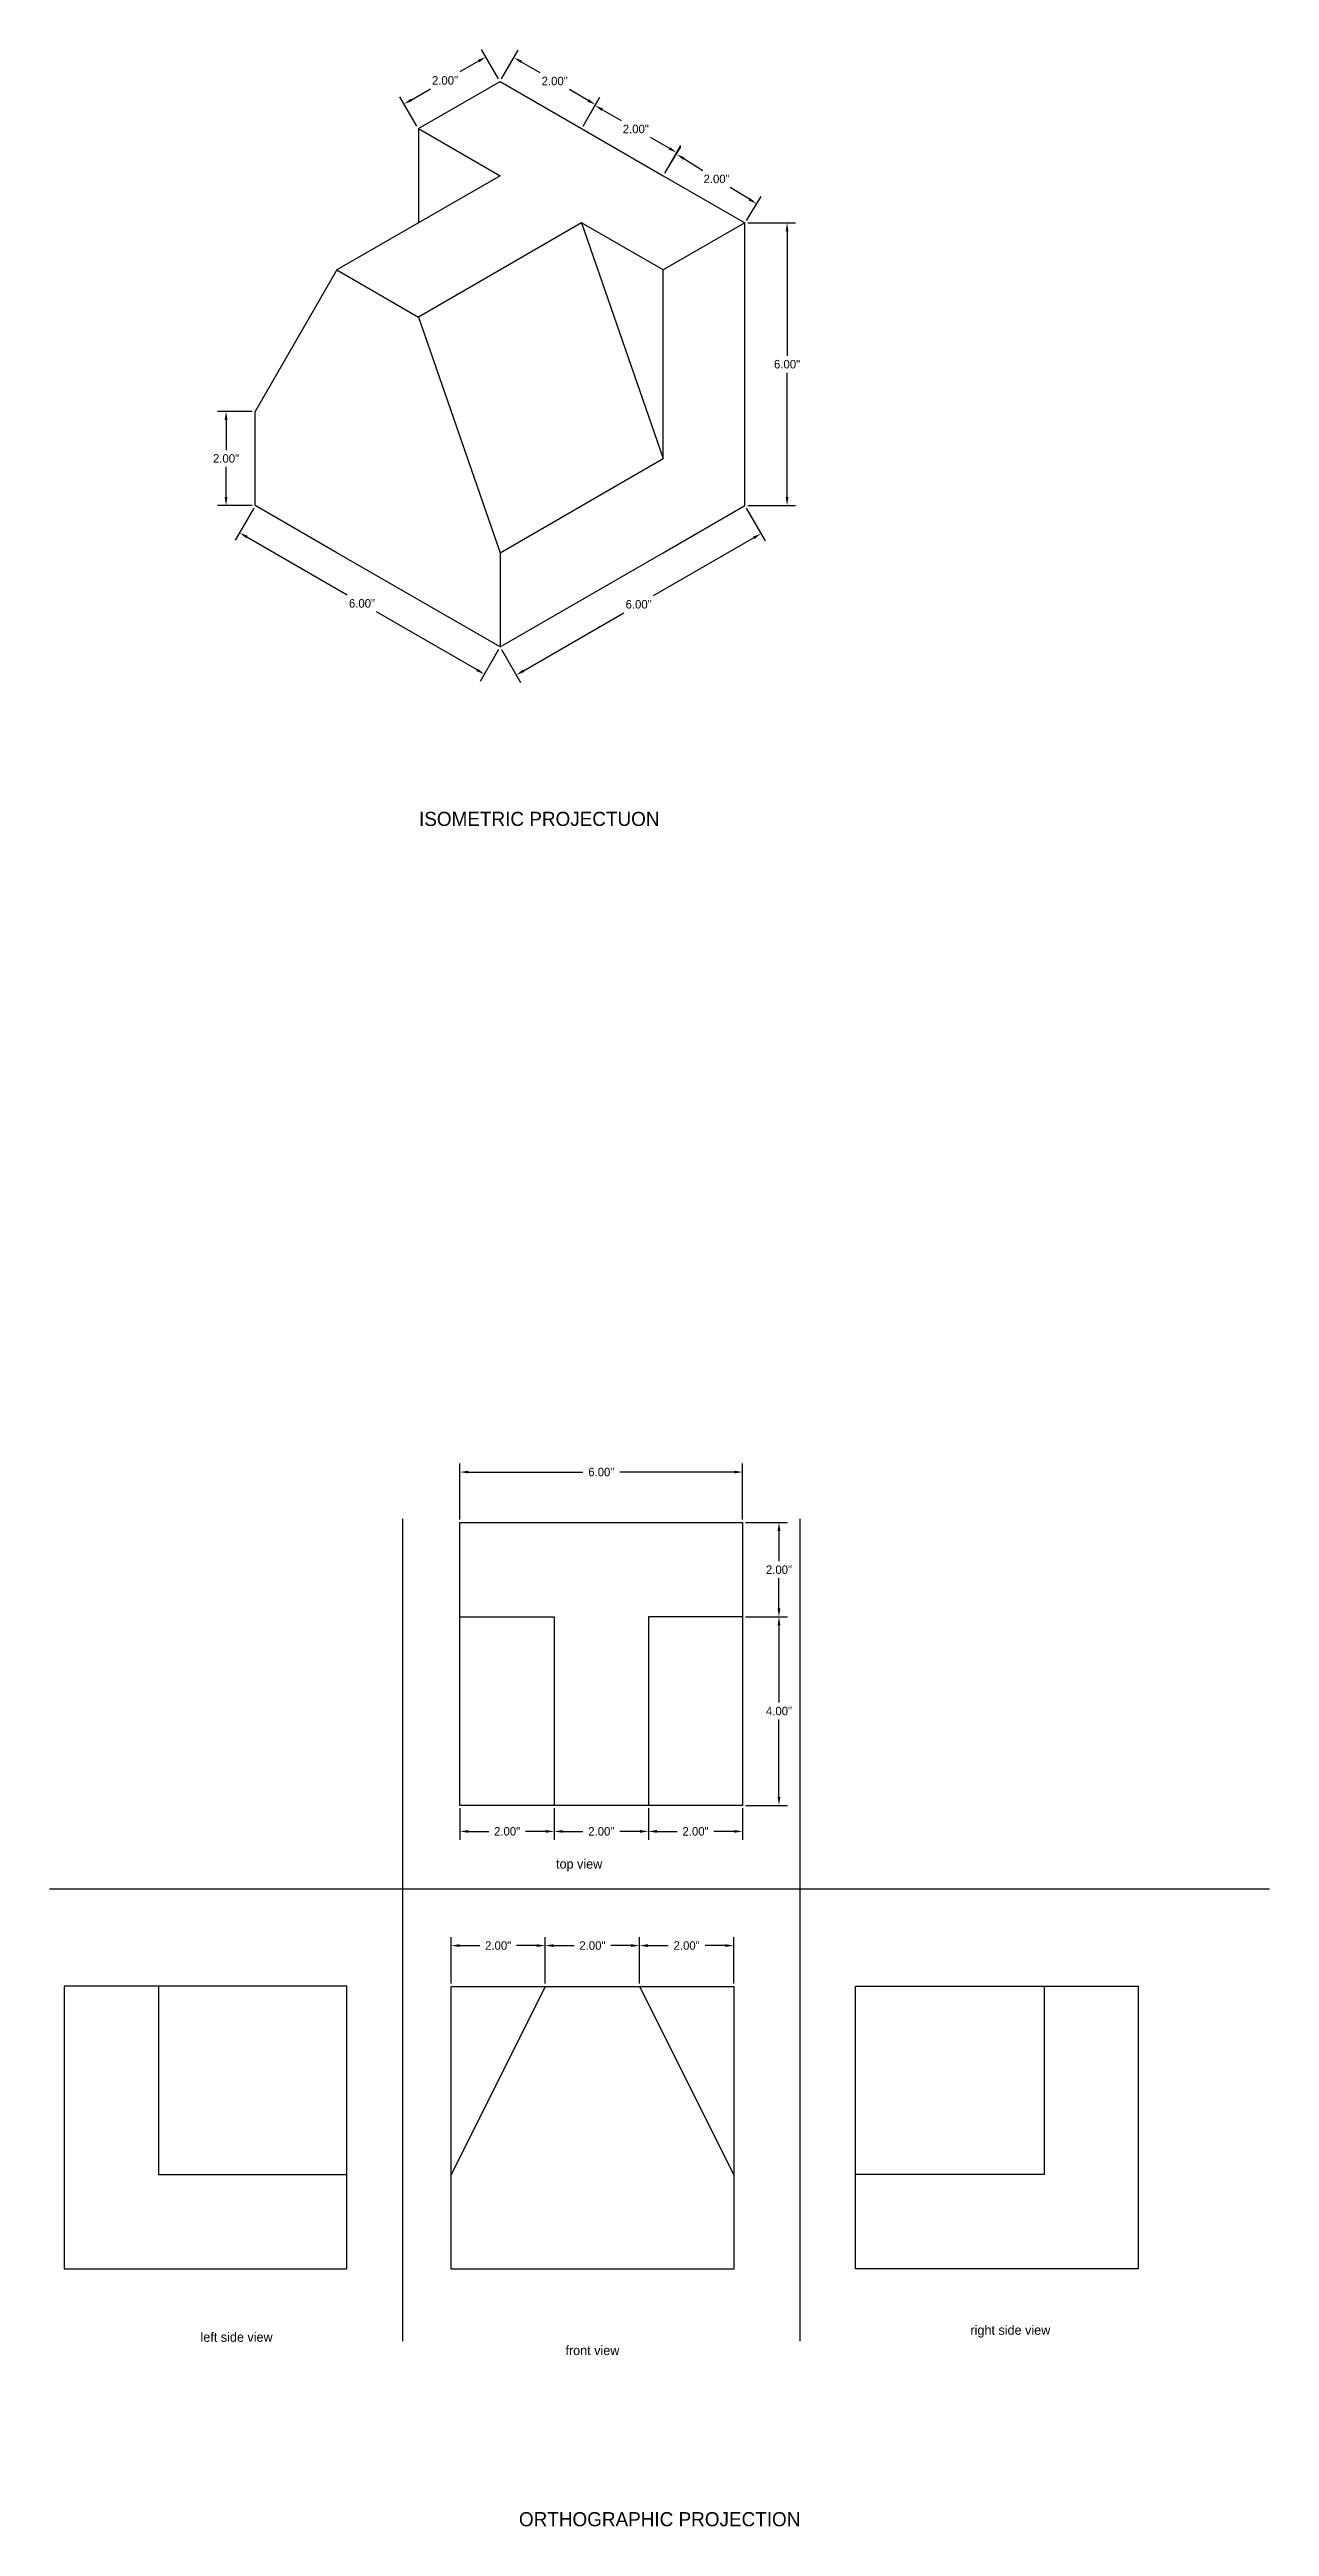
# Model space of a CAD drawing. Header units: inches. Extents: x -99 to 156, y 6 to 64.
# Drawn here: x 34 to 59.9, y 9.7 to 62.3 of the extents above; entities that cross this region are included whole.
import ezdxf

# ---------------------------------------------------------------- set-up
doc = ezdxf.new("R2010")
doc.units = ezdxf.units.IN
doc.header["$MEASUREMENT"] = 0
doc.linetypes.add('DASHED', pattern=[0.75, 0.5, -0.25])
doc.dimstyles.get("Standard").update_dxf_attribs({"dimtxt": 0.18, "dimasz": 0.18, "dimexe": 0.18, "dimexo": 0.0625, "dimgap": 0.09, "dimtad": 0, "dimtih": 1, "dimtoh": 1, "dimzin": 0, "dimdsep": 46, "dimlunit": 3, "dimtxsty": 'Standard', "dimcen": 0.09, "dimadec": 0, "dimazin": 0, "dimtfac": 1, "dimtofl": 0, "dimtmove": 0, "dimatfit": 3, "dimfxl": 1, "dimtolj": 1, "dimtzin": 0, "dimarcsym": 0})

msp = doc.modelspace()

# ---------------------------------------------------------------- texts
at = {"insert": (41.868, 46.11), "char_height": 0.3, "width": 5.985, "attachment_point": 1}
msp.add_mtext('ISOMETRIC PROJECTUON', dxfattribs=at)
at = {"linetype": 'Continuous', "lineweight": 100, "char_height": 0.2, "attachment_point": 1}
for s, insert, width in [('top view', (44.776, 23.883), 4.99177), ('left side view', (37.23, 13.842), 7.10845)]:
    msp.add_mtext(s, dxfattribs=dict(at, insert=insert, width=width))
at = {"linetype": 'DASHED', "lineweight": 100, "attachment_point": 1}
for s, insert, char_height, width in [('right side view', (53.572, 13.991), 0.2, 4.10423), ('front view', (44.976, 13.56), 0.2, 3.80361), ('ORTHOGRAPHIC PROJECTION', (43.989, 10.027), 0.3, 23.31416)]:
    msp.add_mtext(s, dxfattribs=dict(at, insert=insert, char_height=char_height, width=width))

# ---------------------------------------------------------------- blocks, each defined once
blk = doc.blocks.new('*D102')
at = {"color": 0, "lineweight": -2}
for p, q in [((38.328, 54.608), (37.592, 54.608)), ((37.772, 54.428), (37.772, 53.788)), ((37.772, 52.788), (37.772, 53.428)), ((38.328, 52.608), (37.592, 52.608))]:
    blk.add_line(p, q, dxfattribs=at)
at = {"color": 0}
for points in [[(37.742, 54.428), (37.802, 54.428), (37.772, 54.608)], [(37.742, 52.788), (37.802, 52.788), (37.772, 52.608)]]:
    blk.add_solid(points, dxfattribs=at)
at = {"layer": 'Defpoints', "color": 0}
for p in [(38.391, 54.608), (37.772, 52.608), (38.391, 52.608)]:
    blk.add_point(p, dxfattribs=at)
at = {"color": 0, "insert": (37.772, 53.608), "char_height": 0.18, "attachment_point": 5}
blk.add_mtext('\\A1;2.00"', dxfattribs=at)
blk = doc.blocks.new('*D103')
at = {"color": 0, "lineweight": -2}
for p, q in [((38.36, 52.554), (37.969, 51.876)), ((38.214, 51.942), (40.345, 50.712)), ((43.099, 49.122), (40.968, 50.352)), ((43.556, 49.554), (43.165, 48.876))]:
    blk.add_line(p, q, dxfattribs=at)
at = {"color": 0}
for points in [[(38.229, 51.968), (38.199, 51.916), (38.059, 52.032)], [(43.114, 49.148), (43.084, 49.096), (43.255, 49.032)]]:
    blk.add_solid(points, dxfattribs=at)
at = {"layer": 'Defpoints', "color": 0}
for p in [(38.391, 52.608), (43.587, 49.608), (43.255, 49.032)]:
    blk.add_point(p, dxfattribs=at)
at = {"color": 0, "insert": (40.657, 50.532), "char_height": 0.18, "attachment_point": 5}
blk.add_mtext('\\A1;6.00"', dxfattribs=at)
blk = doc.blocks.new('*D104')
at = {"color": 0, "lineweight": -2}
for p, q in [((48.815, 52.554), (49.217, 51.857)), ((48.971, 51.923), (46.84, 50.693)), ((44.087, 49.103), (46.217, 50.333)), ((43.618, 49.554), (44.021, 48.857))]:
    blk.add_line(p, q, dxfattribs=at)
at = {"color": 0}
for points in [[(48.956, 51.949), (48.986, 51.897), (49.127, 52.013)], [(44.072, 49.129), (44.102, 49.077), (43.931, 49.013)]]:
    blk.add_solid(points, dxfattribs=at)
at = {"layer": 'Defpoints', "color": 0}
for p in [(48.783, 52.608), (49.127, 52.013), (43.587, 49.608)]:
    blk.add_point(p, dxfattribs=at)
at = {"color": 0, "insert": (46.529, 50.513), "char_height": 0.18, "attachment_point": 5}
blk.add_mtext('\\A1;6.00"', dxfattribs=at)
blk = doc.blocks.new('*D105')
at = {"color": 0, "lineweight": -2}
for p, q in [((48.846, 58.608), (49.86, 58.608)), ((49.68, 58.428), (49.68, 55.788)), ((49.68, 52.788), (49.68, 55.428)), ((48.846, 52.608), (49.86, 52.608))]:
    blk.add_line(p, q, dxfattribs=at)
at = {"color": 0}
for points in [[(49.65, 58.428), (49.71, 58.428), (49.68, 58.608)], [(49.65, 52.788), (49.71, 52.788), (49.68, 52.608)]]:
    blk.add_solid(points, dxfattribs=at)
at = {"layer": 'Defpoints', "color": 0}
for p in [(48.783, 58.608), (48.783, 52.608), (49.68, 52.608)]:
    blk.add_point(p, dxfattribs=at)
at = {"color": 0, "insert": (49.68, 55.608), "char_height": 0.18, "attachment_point": 5}
blk.add_mtext('\\A1;6.00"', dxfattribs=at)
blk = doc.blocks.new('*D106')
at = {"color": 0, "lineweight": -2}
for p, q in [((43.13, 62.04), (42.731, 61.81)), ((43.556, 61.662), (43.195, 62.286)), ((41.824, 60.662), (41.463, 61.286)), ((41.709, 61.22), (42.108, 61.45))]:
    blk.add_line(p, q, dxfattribs=at)
at = {"color": 0}
for points in [[(43.115, 62.066), (43.145, 62.014), (43.285, 62.13)], [(41.694, 61.246), (41.724, 61.194), (41.553, 61.13)]]:
    blk.add_solid(points, dxfattribs=at)
at = {"layer": 'Defpoints', "color": 0}
for p in [(43.285, 62.13), (43.587, 61.608), (41.855, 60.608)]:
    blk.add_point(p, dxfattribs=at)
at = {"color": 0, "insert": (42.419, 61.63), "char_height": 0.18, "attachment_point": 5}
blk.add_mtext('\\A1;2.00"', dxfattribs=at)
blk = doc.blocks.new('*D107')
at = {"color": 0, "lineweight": -2}
for p, q in [((43.618, 61.662), (43.971, 62.273)), ((44.037, 62.027), (44.435, 61.797)), ((45.457, 61.207), (45.059, 61.437)), ((45.35, 60.662), (45.703, 61.273))]:
    blk.add_line(p, q, dxfattribs=at)
at = {"color": 0}
for points in [[(44.052, 62.053), (44.022, 62.001), (43.881, 62.117)], [(45.472, 61.233), (45.442, 61.181), (45.613, 61.117)]]:
    blk.add_solid(points, dxfattribs=at)
at = {"layer": 'Defpoints', "color": 0}
for p in [(43.587, 61.608), (45.613, 61.117), (45.319, 60.608)]:
    blk.add_point(p, dxfattribs=at)
at = {"color": 0, "insert": (44.747, 61.617), "char_height": 0.18, "attachment_point": 5}
blk.add_mtext('\\A1;2.00"', dxfattribs=at)
blk = doc.blocks.new('*D108')
at = {"color": 0, "lineweight": -2}
for p, q in [((45.35, 60.662), (45.693, 61.256)), ((45.759, 61.01), (46.158, 60.78)), ((47.179, 60.19), (46.781, 60.42)), ((47.082, 59.662), (47.425, 60.256))]:
    blk.add_line(p, q, dxfattribs=at)
at = {"color": 0}
for points in [[(45.774, 61.036), (45.744, 60.984), (45.603, 61.1)], [(47.194, 60.216), (47.164, 60.164), (47.335, 60.1)]]:
    blk.add_solid(points, dxfattribs=at)
at = {"layer": 'Defpoints', "color": 0}
for p in [(45.319, 60.608), (47.335, 60.1), (47.051, 59.608)]:
    blk.add_point(p, dxfattribs=at)
at = {"color": 0, "insert": (46.469, 60.6), "char_height": 0.18, "attachment_point": 5}
blk.add_mtext('\\A1;2.00"', dxfattribs=at)
blk = doc.blocks.new('*D109')
at = {"color": 0, "lineweight": -2}
for p, q in [((47.115, 59.715), (47.428, 60.22)), ((47.487, 59.972), (47.894, 59.72)), ((48.881, 59.108), (48.474, 59.36)), ((48.816, 58.661), (49.129, 59.166))]:
    blk.add_line(p, q, dxfattribs=at)
at = {"color": 0}
for points in [[(47.502, 59.998), (47.471, 59.947), (47.334, 60.067)], [(48.897, 59.133), (48.866, 59.082), (49.034, 59.013)]]:
    blk.add_solid(points, dxfattribs=at)
at = {"layer": 'Defpoints', "color": 0}
for p in [(47.082, 59.662), (49.034, 59.013), (48.783, 58.608)]:
    blk.add_point(p, dxfattribs=at)
at = {"color": 0, "insert": (48.184, 59.54), "char_height": 0.18, "attachment_point": 5}
blk.add_mtext('\\A1;2.00"', dxfattribs=at)
blk = doc.blocks.new('*D291')
at = {"color": 0, "lineweight": -2}
for p, q in [((42.737, 31.089), (42.737, 32.279)), ((42.917, 32.099), (45.347, 32.099)), ((48.557, 32.099), (46.127, 32.099)), ((48.737, 31.089), (48.737, 32.279))]:
    blk.add_line(p, q, dxfattribs=at)
at = {"color": 0}
for points in [[(42.917, 32.129), (42.917, 32.069), (42.737, 32.099)], [(48.557, 32.129), (48.557, 32.069), (48.737, 32.099)]]:
    blk.add_solid(points, dxfattribs=at)
at = {"layer": 'Defpoints', "color": 0}
for p in [(48.737, 32.099), (42.737, 31.026), (48.737, 31.026)]:
    blk.add_point(p, dxfattribs=at)
at = {"color": 0, "insert": (45.737, 32.099), "char_height": 0.18, "attachment_point": 5}
blk.add_mtext('\\A1;6.00"', dxfattribs=at)
blk = doc.blocks.new('*D292')
at = {"color": 0, "lineweight": -2}
for p, q in [((48.799, 31.026), (49.688, 31.026)), ((49.508, 30.846), (49.508, 30.206)), ((49.508, 29.206), (49.508, 29.846)), ((48.799, 29.026), (49.688, 29.026))]:
    blk.add_line(p, q, dxfattribs=at)
at = {"color": 0}
for points in [[(49.478, 30.846), (49.538, 30.846), (49.508, 31.026)], [(49.478, 29.206), (49.538, 29.206), (49.508, 29.026)]]:
    blk.add_solid(points, dxfattribs=at)
at = {"layer": 'Defpoints', "color": 0}
for p in [(48.737, 31.026), (48.737, 29.026), (49.508, 29.026)]:
    blk.add_point(p, dxfattribs=at)
at = {"color": 0, "insert": (49.508, 30.026), "char_height": 0.18, "attachment_point": 5}
blk.add_mtext('\\A1;2.00"', dxfattribs=at)
blk = doc.blocks.new('*D293')
at = {"color": 0, "lineweight": -2}
for p, q in [((48.799, 29.026), (49.688, 29.026)), ((49.508, 28.846), (49.508, 27.206)), ((49.508, 25.206), (49.508, 26.846)), ((48.799, 25.026), (49.688, 25.026))]:
    blk.add_line(p, q, dxfattribs=at)
at = {"color": 0}
for points in [[(49.478, 28.846), (49.538, 28.846), (49.508, 29.026)], [(49.478, 25.206), (49.538, 25.206), (49.508, 25.026)]]:
    blk.add_solid(points, dxfattribs=at)
at = {"layer": 'Defpoints', "color": 0}
for p in [(48.737, 29.026), (48.737, 25.026), (49.508, 25.026)]:
    blk.add_point(p, dxfattribs=at)
at = {"color": 0, "insert": (49.508, 27.026), "char_height": 0.18, "attachment_point": 5}
blk.add_mtext('\\A1;4.00"', dxfattribs=at)
blk = doc.blocks.new('*D294')
at = {"color": 0, "lineweight": -2}
for p, q in [((46.737, 24.964), (46.737, 24.293)), ((48.737, 24.964), (48.737, 24.293)), ((46.917, 24.473), (47.347, 24.473)), ((48.557, 24.473), (48.127, 24.473))]:
    blk.add_line(p, q, dxfattribs=at)
at = {"color": 0}
for points in [[(46.917, 24.503), (46.917, 24.443), (46.737, 24.473)], [(48.557, 24.503), (48.557, 24.443), (48.737, 24.473)]]:
    blk.add_solid(points, dxfattribs=at)
at = {"layer": 'Defpoints', "color": 0}
for p in [(46.737, 25.026), (48.737, 25.026), (46.737, 24.473)]:
    blk.add_point(p, dxfattribs=at)
at = {"color": 0, "insert": (47.737, 24.473), "char_height": 0.18, "attachment_point": 5}
blk.add_mtext('\\A1;2.00"', dxfattribs=at)
blk = doc.blocks.new('*D295')
at = {"color": 0, "lineweight": -2}
for p, q in [((44.737, 24.964), (44.737, 24.293)), ((46.737, 24.964), (46.737, 24.293)), ((44.917, 24.473), (45.347, 24.473)), ((46.557, 24.473), (46.127, 24.473))]:
    blk.add_line(p, q, dxfattribs=at)
at = {"color": 0}
for points in [[(44.917, 24.503), (44.917, 24.443), (44.737, 24.473)], [(46.557, 24.503), (46.557, 24.443), (46.737, 24.473)]]:
    blk.add_solid(points, dxfattribs=at)
at = {"layer": 'Defpoints', "color": 0}
for p in [(44.737, 25.026), (46.737, 25.026), (44.737, 24.473)]:
    blk.add_point(p, dxfattribs=at)
at = {"color": 0, "insert": (45.737, 24.473), "char_height": 0.18, "attachment_point": 5}
blk.add_mtext('\\A1;2.00"', dxfattribs=at)
blk = doc.blocks.new('*D296')
at = {"color": 0, "lineweight": -2}
for p, q in [((42.737, 24.964), (42.737, 24.293)), ((44.737, 24.964), (44.737, 24.293)), ((42.917, 24.473), (43.347, 24.473)), ((44.557, 24.473), (44.127, 24.473))]:
    blk.add_line(p, q, dxfattribs=at)
at = {"color": 0}
for points in [[(42.917, 24.503), (42.917, 24.443), (42.737, 24.473)], [(44.557, 24.503), (44.557, 24.443), (44.737, 24.473)]]:
    blk.add_solid(points, dxfattribs=at)
at = {"layer": 'Defpoints', "color": 0}
for p in [(42.737, 25.026), (44.737, 25.026), (42.737, 24.473)]:
    blk.add_point(p, dxfattribs=at)
at = {"color": 0, "insert": (43.737, 24.473), "char_height": 0.18, "attachment_point": 5}
blk.add_mtext('\\A1;2.00"', dxfattribs=at)
blk = doc.blocks.new('*D303')
at = {"color": 0, "lineweight": -2}
for p, q in [((42.548, 21.247), (42.548, 22.23)), ((44.548, 21.247), (44.548, 22.23)), ((42.728, 22.05), (43.158, 22.05)), ((44.368, 22.05), (43.938, 22.05))]:
    blk.add_line(p, q, dxfattribs=at)
at = {"color": 0}
for points in [[(42.728, 22.08), (42.728, 22.02), (42.548, 22.05)], [(44.368, 22.08), (44.368, 22.02), (44.548, 22.05)]]:
    blk.add_solid(points, dxfattribs=at)
at = {"layer": 'Defpoints', "color": 0}
for p in [(44.548, 22.05), (42.548, 21.185), (44.548, 21.185)]:
    blk.add_point(p, dxfattribs=at)
at = {"color": 0, "insert": (43.548, 22.05), "char_height": 0.18, "attachment_point": 5}
blk.add_mtext('\\A1;2.00"', dxfattribs=at)
blk = doc.blocks.new('*D304')
at = {"color": 0, "lineweight": -2}
for p, q in [((44.548, 21.247), (44.548, 22.23)), ((46.548, 21.247), (46.548, 22.23)), ((44.728, 22.05), (45.158, 22.05)), ((46.368, 22.05), (45.938, 22.05))]:
    blk.add_line(p, q, dxfattribs=at)
at = {"color": 0}
for points in [[(44.728, 22.08), (44.728, 22.02), (44.548, 22.05)], [(46.368, 22.08), (46.368, 22.02), (46.548, 22.05)]]:
    blk.add_solid(points, dxfattribs=at)
at = {"layer": 'Defpoints', "color": 0}
for p in [(46.548, 22.05), (44.548, 21.185), (46.548, 21.185)]:
    blk.add_point(p, dxfattribs=at)
at = {"color": 0, "insert": (45.548, 22.05), "char_height": 0.18, "attachment_point": 5}
blk.add_mtext('\\A1;2.00"', dxfattribs=at)
blk = doc.blocks.new('*D305')
at = {"color": 0, "lineweight": -2}
for p, q in [((46.548, 21.247), (46.548, 22.23)), ((48.548, 21.247), (48.548, 22.23)), ((46.728, 22.05), (47.158, 22.05)), ((48.368, 22.05), (47.938, 22.05))]:
    blk.add_line(p, q, dxfattribs=at)
at = {"color": 0}
for points in [[(46.728, 22.08), (46.728, 22.02), (46.548, 22.05)], [(48.368, 22.08), (48.368, 22.02), (48.548, 22.05)]]:
    blk.add_solid(points, dxfattribs=at)
at = {"layer": 'Defpoints', "color": 0}
for p in [(48.548, 22.05), (46.548, 21.185), (48.548, 21.185)]:
    blk.add_point(p, dxfattribs=at)
at = {"color": 0, "insert": (47.548, 22.05), "char_height": 0.18, "attachment_point": 5}
blk.add_mtext('\\A1;2.00"', dxfattribs=at)

# ---------------------------------------------------------------- dimensions: what is measured, and where the dimension line sits
for p1, p2, distance, picture, middle in [((41.855, 60.608), (43.587, 61.608), 0.603, '*D106', (42.419, 61.63)), ((43.587, 61.608), (45.319, 60.608), 0.588, '*D107', (44.747, 61.617)), ((45.319, 60.608), (47.051, 59.608), 0.568, '*D108', (46.469, 60.6)), ((47.082, 59.662), (48.783, 58.608), 0.477, '*D109', (48.184, 59.54)), ((48.783, 58.608), (48.783, 52.608), 0.896, '*D105', (49.68, 55.608)), ((38.391, 54.608), (38.391, 52.608), -0.619, '*D102', (37.772, 53.608)), ((38.391, 52.608), (43.587, 49.608), -0.665, '*D103', (40.657, 50.532)), ((43.587, 49.608), (48.783, 52.608), -0.687, '*D104', (46.529, 50.513))]:
    dim = msp.add_aligned_dim(p1=p1, p2=p2, distance=distance, dimstyle='Standard')
    dim.commit()
    dim.dimension.update_dxf_attribs({"geometry": picture, "text_midpoint": middle})
for base, p1, p2, picture, middle in [((48.737, 32.099), (42.737, 31.026), (48.737, 31.026), '*D291', (45.737, 32.099)), ((46.737, 24.473), (48.737, 25.026), (46.737, 25.026), '*D294', (47.737, 24.473)), ((44.548, 22.05), (42.548, 21.185), (44.548, 21.185), '*D303', (43.548, 22.05))]:
    dim = msp.add_linear_dim(base=base, p1=p1, p2=p2, dimstyle='Standard')
    dim.commit()
    dim.dimension.update_dxf_attribs({"geometry": picture, "text_midpoint": middle})
dim = msp.add_linear_dim(base=(49.508, 29.026), p1=(48.737, 31.026), p2=(48.737, 29.026), angle=90, dimstyle='Standard')
dim.commit()
dim.dimension.update_dxf_attribs({"geometry": '*D292', "text_midpoint": (49.508, 30.026)})
dim = msp.add_linear_dim(base=(49.508, 25.026), p1=(48.737, 29.026), p2=(48.737, 25.026), angle=90, dimstyle='Standard', override={"dimtmove": 1})
dim.commit()
dim.dimension.update_dxf_attribs({"geometry": '*D293', "text_midpoint": (49.508, 27.026)})
for base, p1, p2, picture, middle in [((42.737, 24.473), (44.737, 25.026), (42.737, 25.026), '*D296', (43.737, 24.473)), ((44.737, 24.473), (46.737, 25.026), (44.737, 25.026), '*D295', (45.737, 24.473)), ((46.548, 22.05), (44.548, 21.185), (46.548, 21.185), '*D304', (45.548, 22.05)), ((48.548, 22.05), (46.548, 21.185), (48.548, 21.185), '*D305', (47.548, 22.05))]:
    dim = msp.add_linear_dim(base=base, p1=p1, p2=p2, dimstyle='Standard', override={"dimtmove": 1})
    dim.commit()
    dim.dimension.update_dxf_attribs({"geometry": picture, "text_midpoint": middle})

# ---------------------------------------------------------------- linework, layer by layer
for p, q in [((41.855, 60.608), (43.587, 61.608)), ((43.587, 61.608), (45.319, 60.608)), ((41.855, 60.608), (43.587, 59.608)), ((41.855, 60.608), (41.855, 58.608)), ((45.319, 60.608), (47.051, 59.608)), ((43.587, 59.608), (40.123, 57.608)), ((47.051, 59.608), (48.783, 58.608)), ((45.319, 58.608), (41.855, 56.608)), ((47.051, 57.608), (45.319, 58.608)), ((45.319, 58.608), (47.051, 53.608)), ((48.783, 58.608), (47.051, 57.608)), ((48.783, 54.608), (48.783, 58.608)), ((40.123, 57.608), (38.391, 54.608)), ((40.123, 57.608), (41.855, 56.608)), ((47.051, 53.608), (47.051, 57.608)), ((41.855, 56.608), (43.587, 51.608)), ((38.391, 52.608), (38.391, 54.608)), ((48.783, 52.608), (48.783, 54.608)), ((43.587, 51.608), (47.051, 53.608)), ((40.123, 51.608), (38.391, 52.608)), ((47.051, 51.608), (48.783, 52.608)), ((41.855, 50.608), (40.123, 51.608)), ((43.587, 49.608), (47.051, 51.608)), ((43.587, 51.608), (43.587, 49.608)), ((43.587, 49.608), (41.855, 50.608)), ((41.52, 31.109), (41.52, 13.654)), ((42.737, 31.026), (48.737, 31.026)), ((42.737, 29.026), (42.737, 31.026)), ((48.737, 31.026), (48.737, 29.026)), ((49.954, 31.109), (49.954, 13.654)), ((42.737, 25.026), (42.737, 29.026)), ((42.737, 29.026), (44.737, 29.026)), ((44.737, 29.026), (44.737, 25.026)), ((48.737, 29.026), (46.737, 29.026)), ((46.737, 29.026), (46.737, 25.026)), ((48.737, 29.026), (48.737, 25.026)), ((44.737, 25.026), (42.737, 25.026)), ((46.737, 25.026), (44.737, 25.026)), ((48.737, 25.026), (46.737, 25.026)), ((34.025, 23.256), (59.919, 23.256)), ((34.339, 21.192), (34.339, 15.192)), ((36.339, 21.192), (34.339, 21.192)), ((40.339, 21.192), (36.339, 21.192)), ((36.339, 21.192), (36.339, 17.192)), ((40.339, 17.192), (40.339, 21.192)), ((42.548, 21.185), (44.548, 21.185)), ((42.548, 17.185), (42.548, 21.185)), ((44.548, 21.185), (42.548, 17.185)), ((44.548, 21.185), (46.548, 21.185)), ((46.548, 21.185), (48.548, 21.185)), ((46.548, 21.185), (48.548, 17.185)), ((48.548, 21.185), (48.548, 17.185)), ((51.134, 17.192), (51.134, 21.192)), ((51.134, 21.192), (55.134, 21.192)), ((55.134, 21.192), (57.134, 21.192)), ((55.134, 21.192), (55.134, 17.192)), ((57.134, 21.192), (57.134, 15.192)), ((36.339, 17.192), (40.339, 17.192)), ((40.339, 15.192), (40.339, 17.192)), ((42.548, 15.185), (42.548, 17.185)), ((48.548, 17.185), (48.548, 15.185)), ((51.134, 15.192), (51.134, 17.192)), ((55.134, 17.192), (51.134, 17.192)), ((34.339, 15.192), (40.339, 15.192)), ((48.548, 15.185), (42.548, 15.185)), ((57.134, 15.192), (51.134, 15.192))]:
    msp.add_line(p, q)

msp.set_redraw_order([(e.dxf.handle, doc.entitydb.next_handle()) for e in msp.query("TEXT MTEXT ATTDEF DIMENSION ARC_DIMENSION")])  # texts and dimensions are drawn at this point

doc.saveas('drawing.dxf')
